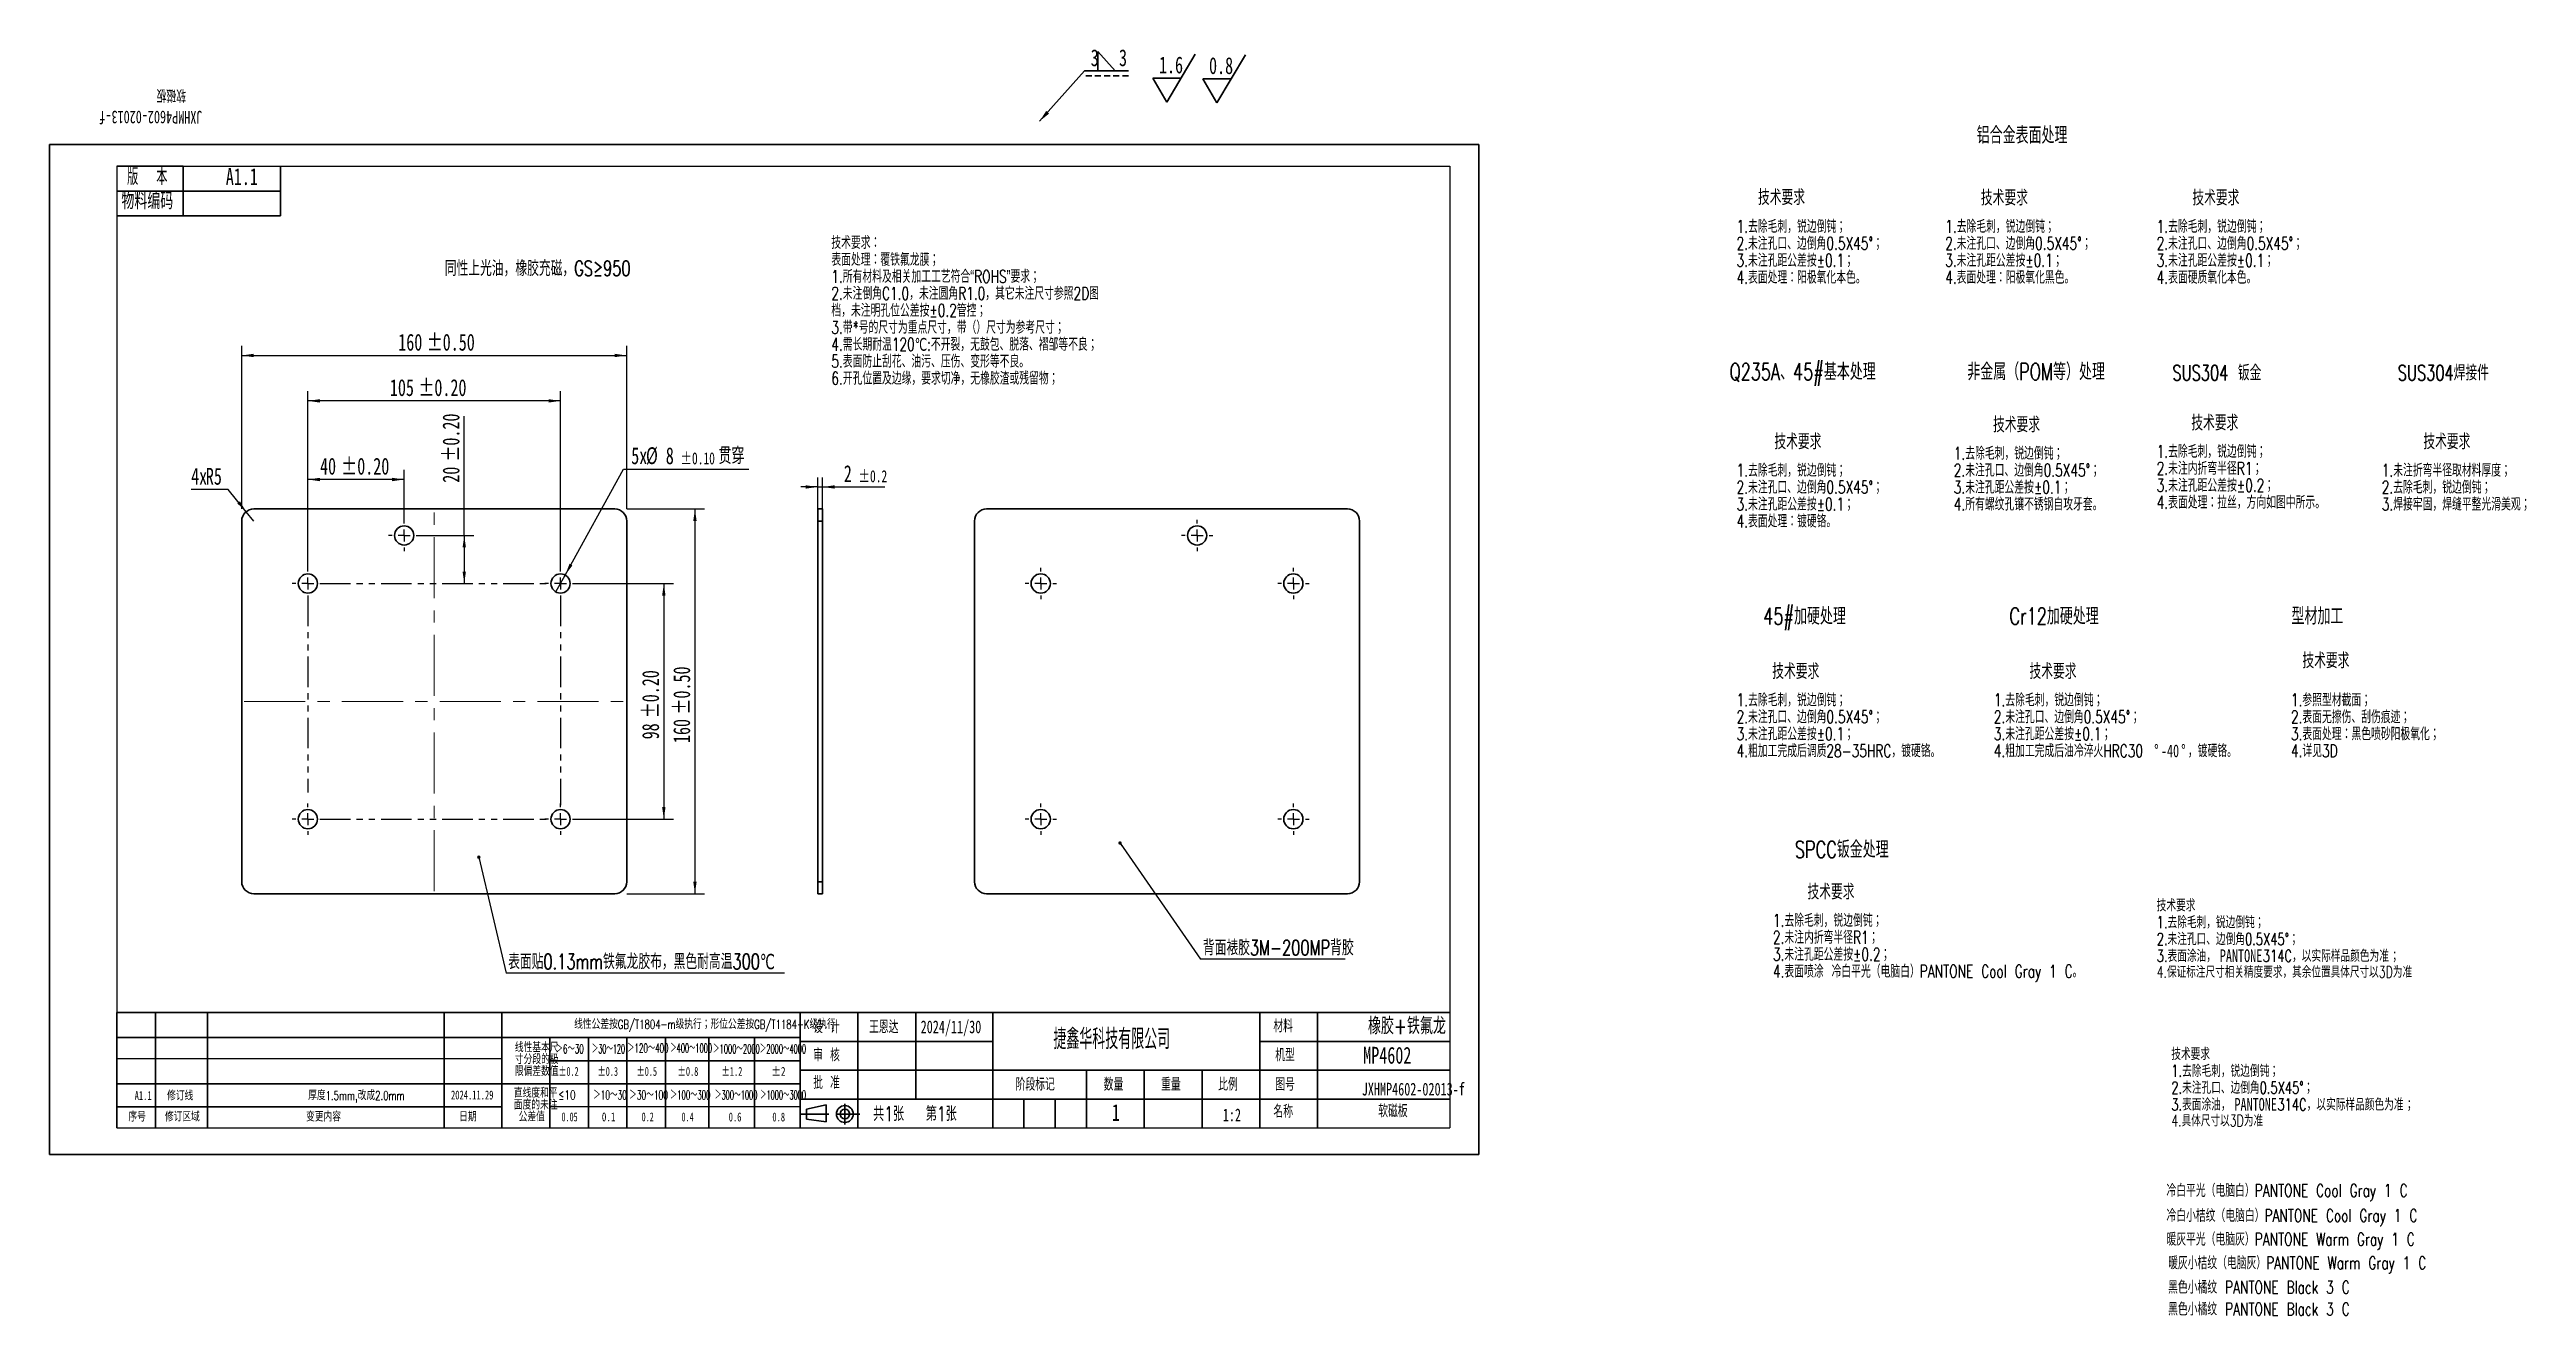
# Model space of a CAD drawing. Header units: millimetres. Extents: x 0 to 515, y -34 to 230.
import ezdxf

# ---------------------------------------------------------------- set-up
doc = ezdxf.new("R2010")
doc.units = ezdxf.units.MM
for name, pattern in [('CENTERX2', [20.32, 12.7, -2.54, 2.54, -2.54]), ('HIDDEN', [1.905, 1.27, -0.635]), ('PHANTOM', [12.7, 6.35, -1.27, 1.27, -1.27, 1.27, -1.27])]:
    doc.linetypes.add(name, pattern=pattern)
doc.layers.add('FORMAT', color=7, linetype='Continuous', lineweight=35)
for name, color, linetype in [('中心线层', 1, 'PHANTOM'), ('文字层', 5, 'Continuous'), ('标注层', 6, 'Continuous'), ('细实线层', 250, 'Continuous'), ('轮廓实线层', 7, 'Continuous')]:
    doc.layers.add(name, color=color, linetype=linetype)
doc.styles.add('SLDTEXTSTYLE0', font='TXT', dxfattribs={"width": 0.7, "bigfont": 'bigfont'})
doc.styles.add('SLDTEXTSTYLE1', font='TXT', dxfattribs={"width": 0.7})
doc.styles.add('SLDTEXTSTYLE10', font='TXT', dxfattribs={"width": 0.569954, "bigfont": 'bigfont'})
doc.styles.add('SLDTEXTSTYLE11', font='TXT', dxfattribs={"width": 0.542825, "bigfont": 'bigfont'})
doc.styles.add('SLDTEXTSTYLE12', font='TXT', dxfattribs={"width": 0.607411, "bigfont": 'bigfont'})
doc.styles.add('SLDTEXTSTYLE13', font='TXT', dxfattribs={"width": 0.494457, "bigfont": 'bigfont'})
doc.styles.add('SLDTEXTSTYLE14', font='TXT', dxfattribs={"width": 0.523419, "bigfont": 'bigfont'})
doc.styles.add('SLDTEXTSTYLE15', font='TXT', dxfattribs={"width": 0.677411})
doc.styles.add('SLDTEXTSTYLE16', font='TXT', dxfattribs={"width": 0.616681})
doc.styles.add('SLDTEXTSTYLE17', font='TXT', dxfattribs={"width": 0.592279})
doc.styles.add('SLDTEXTSTYLE18', font='TXT', dxfattribs={"width": 0.633851})
doc.styles.add('SLDTEXTSTYLE19', font='TXT', dxfattribs={"width": 0.751649})
doc.styles.add('SLDTEXTSTYLE2', font='TXT', dxfattribs={"width": 0.579353, "bigfont": 'bigfont'})
doc.styles.add('SLDTEXTSTYLE20', font='TXT', dxfattribs={"width": 0.672854})
doc.styles.add('SLDTEXTSTYLE21', font='TXT', dxfattribs={"width": 0.604873})
doc.styles.add('SLDTEXTSTYLE22', font='TXT', dxfattribs={"width": 0.692137})
doc.styles.add('SLDTEXTSTYLE23', font='TXT', dxfattribs={"width": 0.516181, "bigfont": 'bigfont'})
doc.styles.add('SLDTEXTSTYLE24', font='TXT', dxfattribs={"width": 0.786906})
doc.styles.add('SLDTEXTSTYLE25', font='TXT', dxfattribs={"width": 0.513075, "bigfont": 'bigfont'})
doc.styles.add('SLDTEXTSTYLE26', font='TXT', dxfattribs={"width": 0.6, "bigfont": 'bigfont'})
doc.styles.add('SLDTEXTSTYLE3', font='TXT', dxfattribs={"width": 0.633333, "bigfont": 'bigfont'})
doc.styles.add('SLDTEXTSTYLE4', font='TXT', dxfattribs={"width": 0.589499, "bigfont": 'bigfont'})
doc.styles.add('SLDTEXTSTYLE5', font='TXT', dxfattribs={"width": 0.526455, "bigfont": 'bigfont'})
doc.styles.add('SLDTEXTSTYLE6', font='TXT', dxfattribs={"width": 0.583287, "bigfont": 'bigfont'})
doc.styles.add('SLDTEXTSTYLE7', font='TXT', dxfattribs={"width": 0.632085})
doc.styles.add('SLDTEXTSTYLE8', font='TXT', dxfattribs={"width": 0.735068, "bigfont": 'bigfont'})
doc.styles.add('SLDTEXTSTYLE9', font='TXT', dxfattribs={"width": 0.615255, "bigfont": 'bigfont'})
doc.dimstyles.new('SLDDIMSTYLE0', dxfattribs={"dimtxt": 0.18, "dimasz": 2.5, "dimexe": 0, "dimexo": 0.0625, "dimgap": 0, "dimtad": 0, "dimtih": 1, "dimtoh": 1, "dimdec": 0, "dimrnd": 1e-09, "dimzin": 0, "dimdsep": 46, "dimtxsty": 'Standard', "dimsah": 1, "dimcen": 0.09, "dimadec": 0, "dimazin": 0, "dimtfac": 2.5, "dimtdec": 0, "dimtofl": 0, "dimtmove": 0, "dimatfit": 3, "dimfxl": 0, "dimfrac": 2, "dimtolj": 1, "dimtzin": 0, "dimarcsym": 0})
doc.dimstyles.new('SLDDIMSTYLE1', dxfattribs={"dimtxt": 3.5, "dimasz": 2.5, "dimexe": 0, "dimexo": 0.0625, "dimgap": 0.875, "dimtad": 2, "dimlfac": 2, "dimrnd": 1e-09, "dimzin": 12, "dimdsep": 46, "dimtxsty": 'SLDTEXTSTYLE1', "dimsah": 1, "dimcen": 0.09, "dimadec": 0, "dimazin": 3, "dimtol": 1, "dimtp": 0.5, "dimtm": 0.5, "dimtfac": 1, "dimtofl": 0, "dimtmove": 0, "dimatfit": 3, "dimfxl": 0, "dimfrac": 2, "dimtolj": 1, "dimtzin": 0, "dimarcsym": 0})
doc.dimstyles.new('SLDDIMSTYLE2', dxfattribs={"dimtxt": 3.5, "dimasz": 2.5, "dimexe": 0, "dimexo": 0.0625, "dimgap": 0.875, "dimtad": 2, "dimlfac": 2, "dimrnd": 1e-09, "dimzin": 12, "dimdsep": 46, "dimtxsty": 'SLDTEXTSTYLE1', "dimsah": 1, "dimcen": 0.09, "dimadec": 0, "dimazin": 3, "dimtol": 1, "dimtp": 0.2, "dimtm": 0.2, "dimtfac": 1, "dimtofl": 0, "dimtmove": 0, "dimatfit": 3, "dimfxl": 0, "dimfrac": 2, "dimtolj": 1, "dimtzin": 0, "dimarcsym": 0})
doc.dimstyles.new('SLDDIMSTYLE3', dxfattribs={"dimtxt": 3.5, "dimasz": 2.5, "dimexe": 0, "dimexo": 0.0625, "dimgap": 0.875, "dimtad": 0, "dimtih": 1, "dimtoh": 1, "dimlfac": 2, "dimrnd": 1e-09, "dimzin": 12, "dimdsep": 46, "dimtxsty": 'SLDTEXTSTYLE1', "dimblk1": 'NONE', "dimsah": 1, "dimcen": 0, "dimadec": 0, "dimazin": 3, "dimtol": 1, "dimtp": 0.1, "dimtm": 0.1, "dimtfac": 1.4, "dimtmove": 0, "dimatfit": 3, "dimldrblk": 'NONE', "dimfxl": 0, "dimfrac": 2, "dimtolj": 1, "dimtzin": 0, "dimarcsym": 0})
doc.dimstyles.new('SLDDIMSTYLE4', dxfattribs={"dimtxt": 3.5, "dimasz": 2.5, "dimexe": 0, "dimexo": 0.0625, "dimgap": 0.875, "dimtad": 0, "dimtih": 1, "dimtoh": 1, "dimlfac": 2, "dimrnd": 1e-09, "dimzin": 12, "dimdsep": 46, "dimtxsty": 'SLDTEXTSTYLE1', "dimsah": 1, "dimcen": 0, "dimadec": 0, "dimazin": 3, "dimtfac": 1, "dimtofl": 0, "dimtmove": 0, "dimatfit": 3, "dimfxl": 0, "dimfrac": 2, "dimtolj": 1, "dimtzin": 12, "dimarcsym": 0})
doc.dimstyles.new('SLDDIMSTYLE5', dxfattribs={"dimtxt": 0.18, "dimasz": 0.7, "dimexe": 0, "dimexo": 0.0625, "dimgap": 0, "dimtad": 0, "dimtih": 1, "dimtoh": 1, "dimdec": 0, "dimrnd": 1e-09, "dimzin": 0, "dimdsep": 46, "dimtxsty": 'Standard', "dimblk1": 'DOT', "dimblk2": 'DOT', "dimsah": 1, "dimcen": 0.09, "dimadec": 0, "dimazin": 0, "dimtfac": 0.7, "dimtdec": 0, "dimtofl": 0, "dimtmove": 0, "dimatfit": 3, "dimldrblk": 'DOT', "dimfxl": 0, "dimfrac": 2, "dimtolj": 1, "dimtzin": 0, "dimarcsym": 0})
doc.dimstyles.new('SLDDIMSTYLE6', dxfattribs={"dimtxt": 3.5, "dimasz": 2.5, "dimexe": 0, "dimexo": 0.0625, "dimgap": 0.875, "dimtad": 2, "dimlfac": 2, "dimrnd": 1e-09, "dimzin": 12, "dimdsep": 46, "dimtxsty": 'SLDTEXTSTYLE1', "dimsah": 1, "dimcen": 0.09, "dimadec": 0, "dimazin": 3, "dimtol": 1, "dimtp": 0.2, "dimtm": 0.2, "dimtfac": 1, "dimtdec": 1, "dimtmove": 0, "dimatfit": 0, "dimfxl": 0, "dimfrac": 2, "dimtolj": 1, "dimarcsym": 0})

msp = doc.modelspace()

# ---------------------------------------------------------------- texts
at = {"layer": 'FORMAT'}
for s, insert, char_height, attachment_point, style in [('铝合金表面处理', (400.6715, 213.6273), 3.5, 1, 'SLDTEXTSTYLE0'), ('版  本', (16.3148, 205.0299), 3.5, 1, 'SLDTEXTSTYLE26'), ('A1.1', (40.1513, 205.0299), 3.5, 2, 'SLDTEXTSTYLE1'), ('物料编码', (15.1178, 199.9773), 3.5, 1, 'SLDTEXTSTYLE0'), ('同性上光油，橡胶充磁，GS≥950', (101.6264, 185.7832), 3.175, 2, 'SLDTEXTSTYLE0'), ('Q235A、45#基本处理', (349.3172, 164.4569), 3.5, 1, 'SLDTEXTSTYLE0'), ('非金属（POM等）处理', (398.7222, 164.4569), 3.5, 1, 'SLDTEXTSTYLE0'), ('SUS304 钣金', (441.341, 164.0645), 3.175, 1, 'SLDTEXTSTYLE0'), ('SUS304焊接件', (488.1716, 164.0645), 3.175, 1, 'SLDTEXTSTYLE0'), ('45#加硬处理', (356.3086, 113.6222), 3.5, 1, 'SLDTEXTSTYLE0'), ('Cr12加硬处理', (407.4827, 113.6222), 3.5, 1, 'SLDTEXTSTYLE0'), ('型材加工', (466.0943, 113.6222), 3.5, 1, 'SLDTEXTSTYLE0'), ('SPCC钣金处理', (362.8855, 65.1155), 3.5, 1, 'SLDTEXTSTYLE0'), ('线性公差按GB/T1804-m级执行；形位公差按GB/T1184-K级执行', (136.3831, 27.9234), 1.852083, 2, 'SLDTEXTSTYLE0'), ('设 计', (158.893, 27.7982), 2.64583, 1, 'SLDTEXTSTYLE3'), ('王恩达', (170.4912, 27.7982), 2.64583, 1, 'SLDTEXTSTYLE0'), ('2024/11/30', (181.2159, 27.7982), 2.64583, 1, 'SLDTEXTSTYLE1'), ('捷鑫华科技有限公司', (208.7875, 26.0649), 4.23333, 1, 'SLDTEXTSTYLE2'), ('材料', (254.5004, 27.981), 2.64583, 1, 'SLDTEXTSTYLE0'), ('橡胶+铁氟龙', (282.2646, 28.4412), 3.5, 2, 'SLDTEXTSTYLE0'), ('＞6～30', (105.3457, 22.8184), 1.85208, 1, 'SLDTEXTSTYLE4'), ('＞30～120', (112.8687, 22.8184), 1.85208, 1, 'SLDTEXTSTYLE5'), ('＞120～400', (120.2405, 22.979), 1.85208, 1, 'SLDTEXTSTYLE6'), ('＞400～1000', (129.208, 22.979), 1.85208, 1, 'SLDTEXTSTYLE13'), ('＞1000～2000', (138.0609, 22.8184), 1.85208, 1, 'SLDTEXTSTYLE14'), ('＞2000～4000', (147.8019, 22.8184), 1.85208, 1, 'SLDTEXTSTYLE23'), ('审 核', (158.8955, 21.9571), 2.64583, 1, 'SLDTEXTSTYLE3'), ('机型', (254.9054, 21.9571), 2.64583, 1, 'SLDTEXTSTYLE0'), ('MP4602', (273.1884, 22.3202), 3.5, 1, 'SLDTEXTSTYLE1'), ('±0.2', (105.9442, 18.1427), 1.85208, 1, 'SLDTEXTSTYLE7'), ('±0.3', (114.0606, 18.1427), 1.85208, 1, 'SLDTEXTSTYLE15'), ('±0.5', (122.1662, 18.1427), 1.85208, 1, 'SLDTEXTSTYLE16'), ('±0.8', (130.7171, 18.1427), 1.85208, 1, 'SLDTEXTSTYLE17'), ('±1.2', (139.7998, 18.1427), 1.85208, 1, 'SLDTEXTSTYLE22'), ('±2', (150.1754, 18.1427), 1.85208, 1, 'SLDTEXTSTYLE24'), ('批 准', (158.8955, 16.2214), 2.64583, 1, 'SLDTEXTSTYLE3'), ('阶段标记', (200.9404, 15.8516), 2.64583, 1, 'SLDTEXTSTYLE0'), ('数量', (219.2615, 15.8516), 2.64583, 1, 'SLDTEXTSTYLE0'), ('重量', (231.1732, 15.8516), 2.64583, 1, 'SLDTEXTSTYLE0'), ('比例', (243.0584, 15.8516), 2.64583, 1, 'SLDTEXTSTYLE0'), ('图号', (254.9054, 15.8516), 2.64583, 1, 'SLDTEXTSTYLE0'), ('A1.1', (17.8745, 13.1147), 1.85208, 1, 'SLDTEXTSTYLE1'), ('修订线', (24.6113, 13.0437), 1.85208, 1, 'SLDTEXTSTYLE0'), ('厚度1.5mm,改成2.0mm', (53.9305, 13.1147), 1.852083, 1, 'SLDTEXTSTYLE0'), ('2024.11.29', (83.6166, 13.2336), 1.85208, 1, 'SLDTEXTSTYLE1'), ('≤10', (105.8994, 13.2336), 1.85208, 1, 'SLDTEXTSTYLE8'), ('＞10～30', (113.1568, 13.2336), 1.85208, 1, 'SLDTEXTSTYLE12'), ('＞30～100', (120.6328, 13.2336), 1.85208, 1, 'SLDTEXTSTYLE9'), ('＞100～300', (129.1344, 13.2336), 1.85208, 1, 'SLDTEXTSTYLE10'), ('＞300～1000', (138.4253, 13.2336), 1.85208, 1, 'SLDTEXTSTYLE11'), ('＞1000～3000', (147.8431, 13.2336), 1.85208, 1, 'SLDTEXTSTYLE25'), ('1', (220.958, 10.4198), 3.5, 1, 'SLDTEXTSTYLE1'), ('名称', (254.5224, 10.2316), 2.64583, 1, 'SLDTEXTSTYLE0'), ('序号', (16.5814, 8.6674), 1.85208, 1, 'SLDTEXTSTYLE0'), ('修订区域', (24.1557, 8.6674), 1.85208, 1, 'SLDTEXTSTYLE0'), ('变更内容', (53.4983, 8.6674), 1.85208, 1, 'SLDTEXTSTYLE0'), ('日期', (85.2975, 8.6674), 1.85208, 1, 'SLDTEXTSTYLE0'), ('0.05', (106.5853, 8.6792), 1.85208, 1, 'SLDTEXTSTYLE18'), ('0.1', (114.9609, 8.6792), 1.85208, 1, 'SLDTEXTSTYLE19'), ('0.2', (123.2299, 8.6792), 1.85208, 1, 'SLDTEXTSTYLE21'), ('0.4', (131.5166, 8.6674), 1.85208, 1, 'SLDTEXTSTYLE20'), ('0.6', (141.3219, 8.6674), 1.85208, 1, 'SLDTEXTSTYLE1'), ('0.8', (150.3932, 8.6674), 1.85208, 1, 'SLDTEXTSTYLE1'), ('共1张', (171.337, 9.8974), 3, 1, 'SLDTEXTSTYLE0'), ('第1张', (182.2886, 9.8974), 3, 1, 'SLDTEXTSTYLE0'), ('1:2', (245.8983, 9.4834), 2.64583, 2, 'SLDTEXTSTYLE1'), ('冷白平光（电脑白）PANTONE Cool Gray 1 C', (440.1054, -6.2331), 2.645833, 1, 'SLDTEXTSTYLE0'), ('冷白小桔纹（电脑白）PANTONE Cool Gray 1 C', (440.1054, -11.4365), 2.645833, 1, 'SLDTEXTSTYLE0'), ('暖灰平光（电脑灰）PANTONE Warm Gray 1 C', (440.1054, -16.367), 2.645833, 1, 'SLDTEXTSTYLE0'), ('暖灰小桔纹（电脑灰）PANTONE Warm Gray 1 C', (440.4503, -21.282), 2.645833, 1, 'SLDTEXTSTYLE0'), ('黑色小橘纹 PANTONE Black 3 C', (440.4503, -26.3599), 2.645833, 1, 'SLDTEXTSTYLE0'), ('黑色小橘纹 PANTONE Black 3 C', (440.4503, -30.886), 2.645833, 1, 'SLDTEXTSTYLE0')]:
    msp.add_mtext(s, dxfattribs=dict(at, insert=insert, char_height=char_height, attachment_point=attachment_point, style=style))

# ---------------------------------------------------------------- blocks, each defined once
blk = doc.blocks.new('SW_NOTE_0')
at = {"layer": 'FORMAT', "color": 0, "attachment_point": 1}
for s, insert, char_height, style in [('技术要求', (0, 3.22), 2.5, 'SLDTEXTSTYLE0'), ('2.未注孔口、边倒角0.5X45°；', (0, -3.78), 2.5, 'SLDTEXTSTYLE0'), ('1.去除毛刺，锐边倒钝；', (0, -0.28), 2.5, 'SLDTEXTSTYLE0'), ('3.表面涂油，', (0, -7.28), 2.5, 'SLDTEXTSTYLE0'), ('PANTONE', (13.12, -7.17), 2.646, 'SLDTEXTSTYLE1'), ('314C，以实际样品颜色为准', (22.06, -7.28), 2.5, 'SLDTEXTSTYLE0'), ('；', (48.46, -7.44), 2.38, 'SLDTEXTSTYLE0'), ('4.保证标注尺寸相关精度要求，其余位置具体尺寸以3D为准', (0, -10.69), 2.3813, 'SLDTEXTSTYLE0')]:
    blk.add_mtext(s, dxfattribs=dict(at, insert=insert, char_height=char_height, style=style))
blk = doc.blocks.new('SW_NOTE_0_1')
at = {"layer": 'FORMAT', "color": 0, "attachment_point": 1}
for s, insert, char_height, style in [('技术要求', (0, 3.22), 2.5, 'SLDTEXTSTYLE0'), ('2.未注孔口、边倒角0.5X45°；', (0, -3.78), 2.5, 'SLDTEXTSTYLE0'), ('1.去除毛刺，锐边倒钝；', (0, -0.28), 2.5, 'SLDTEXTSTYLE0'), ('3.表面涂油，', (0, -7.28), 2.5, 'SLDTEXTSTYLE0'), ('PANTONE', (13.12, -7.17), 2.646, 'SLDTEXTSTYLE1'), ('314C，以实际样品颜色为准', (22.06, -7.28), 2.5, 'SLDTEXTSTYLE0'), ('；', (48.46, -7.44), 2.38, 'SLDTEXTSTYLE0'), ('4.具体尺寸以3D为准', (0, -10.69), 2.3813, 'SLDTEXTSTYLE0')]:
    blk.add_mtext(s, dxfattribs=dict(at, insert=insert, char_height=char_height, style=style))
blk = doc.blocks.new('SW_NOTE_0_2')
at = {"layer": 'FORMAT', "color": 0, "attachment_point": 1, "style": 'SLDTEXTSTYLE0'}
for s, insert, char_height in [('技术要求', (5.95, 4.09), 3.175), ('1.去除毛刺，锐边倒钝；', (-1.23, -2.12), 2.6458), ('2.未注内折弯半径R1；', (-1.23, -5.64), 2.6458), ('3.未注孔距公差按±0.2；', (-1.23, -9.17), 2.6458), ('4.表面处理：拉丝，方向如图中所示。', (-1.23, -12.7), 2.6458)]:
    blk.add_mtext(s, dxfattribs=dict(at, insert=insert, char_height=char_height))
blk = doc.blocks.new('SW_NOTE_0_3')
at = {"layer": 'FORMAT', "color": 0, "attachment_point": 1, "style": 'SLDTEXTSTYLE0'}
for s, insert, char_height in [('表面处理：覆铁氟龙膜；', (0, -0.12), 2.6458), ('技术要求：', (0, 3.41), 2.646), ('1.所有材料及相关加工工艺符合“ROHS”要求；', (0, -3.64), 2.6458), ('2.未注倒角C1.0，未注圆角R1.0，其它未注尺寸参照2D图', (0, -7.17), 2.6458), ('档，未注明孔位公差按±0.2管控；', (0, -10.7), 2.6458), ('3.带*号的尺寸为重点尺寸，带（）尺寸为参考尺寸；', (0, -14.23), 2.6458), ('4.需长期耐温120℃:不开裂，无鼓包、脱落、褶邹等不良；', (0, -17.76), 2.6458), ('5.表面防止刮花、油污、压伤、变形等不良。', (0, -21.28), 2.6458), ('6.开孔位置及边缘，要求切净，无橡胶渣或残留物；', (0, -24.81), 2.6458)]:
    blk.add_mtext(s, dxfattribs=dict(at, insert=insert, char_height=char_height))
blk = doc.blocks.new('SW_NOTE_0_4')
at = {"layer": 'FORMAT', "color": 0, "attachment_point": 1, "style": 'SLDTEXTSTYLE0'}
for s, insert, char_height in [('技术要求', (0, 4.09), 3.175), ('1.去除毛刺，锐边倒钝；', (-7.41, -2.12), 2.6458), ('2.未注孔口、边倒角0.5X45°；', (-7.41, -5.64), 2.6458), ('3.未注孔距公差按±0.1；', (-7.41, -9.17), 2.6458), ('4.表面处理：阳极氧化黑色。', (-7.41, -12.7), 2.6458)]:
    blk.add_mtext(s, dxfattribs=dict(at, insert=insert, char_height=char_height))
blk = doc.blocks.new('SW_NOTE_0_5')
at = {"layer": 'FORMAT', "color": 0, "attachment_point": 1, "style": 'SLDTEXTSTYLE0'}
for s, insert, char_height in [('技术要求', (0, 4.09), 3.175), ('1.去除毛刺，锐边倒钝；', (-4.45, -2.22), 2.6458), ('2.未注孔口、边倒角0.5X45°；', (-4.45, -5.74), 2.6458), ('3.未注孔距公差按±0.1；', (-4.45, -9.27), 2.6458), ('4.表面处理：阳极氧化本色。', (-4.45, -12.8), 2.6458)]:
    blk.add_mtext(s, dxfattribs=dict(at, insert=insert, char_height=char_height))
blk = doc.blocks.new('SW_NOTE_0_6')
at = {"layer": 'FORMAT', "color": 0, "attachment_point": 1, "style": 'SLDTEXTSTYLE0'}
for s, insert, char_height in [('技术要求', (2.38, 4.09), 3.175), ('1.参照型材截面；', (0, -4.35), 2.646), ('2.表面无擦伤、刮伤痕迹；', (0, -7.88), 2.6458), ('3.表面处理：黑色喷砂阳极氧化；', (0, -11.41), 2.6458), ('4.详见3D', (0, -14.93), 2.646)]:
    blk.add_mtext(s, dxfattribs=dict(at, insert=insert, char_height=char_height))
blk = doc.blocks.new('SW_NOTE_0_7')
at = {"layer": 'FORMAT', "color": 0, "attachment_point": 1, "style": 'SLDTEXTSTYLE0'}
for s, insert, char_height in [('技术要求', (1.19, 4.09), 3.175), ('1.去除毛刺，锐边倒钝；', (-6.67, -2.12), 2.6458), ('2.未注孔口、边倒角0.5X45°；', (-6.67, -5.64), 2.6458), ('3.未注孔距公差按±0.1；', (-6.67, -9.17), 2.6458), ('4.表面处理：镀硬铬。', (-6.67, -12.7), 2.6458)]:
    blk.add_mtext(s, dxfattribs=dict(at, insert=insert, char_height=char_height))
blk = doc.blocks.new('SW_NOTE_0_8')
at = {"layer": 'FORMAT', "color": 0, "attachment_point": 1, "style": 'SLDTEXTSTYLE0'}
for s, insert, char_height in [('技术要求', (5.95, 4.09), 3.175), ('1.去除毛刺，锐边倒钝；', (-1.23, -2.12), 2.6458), ('2.未注内折弯半径R1；', (-1.23, -5.64), 2.6458), ('3.未注孔距公差按±0.2；', (-1.23, -9.17), 2.6458), ('4.表面喷涂 冷白平光（电脑白）PANTONE Cool Gray 1 C。', (-1.23, -12.7), 2.6458)]:
    blk.add_mtext(s, dxfattribs=dict(at, insert=insert, char_height=char_height))
blk = doc.blocks.new('SW_NOTE_0_9')
at = {"layer": 'FORMAT', "color": 0, "attachment_point": 1, "style": 'SLDTEXTSTYLE0'}
for s, insert, char_height in [('技术要求', (0, 4.09), 3.175), ('1.去除毛刺，锐边倒钝；', (-8.15, -2.12), 2.6458), ('2.未注孔口、边倒角0.5X45°；', (-8.15, -5.64), 2.6458), ('3.未注孔距公差按±0.1；', (-8.15, -9.17), 2.6458), ('4.所有螺纹孔镶不锈钢自攻牙套。', (-8.15, -12.7), 2.6458)]:
    blk.add_mtext(s, dxfattribs=dict(at, insert=insert, char_height=char_height))
blk = doc.blocks.new('SW_NOTE_0_10')
at = {"layer": 'FORMAT', "color": 0, "attachment_point": 1, "style": 'SLDTEXTSTYLE0'}
for s, insert, char_height in [('技术要求', (0, 4.09), 3.175), ('1.去除毛刺，锐边倒钝；', (-7.41, -2.12), 2.6458), ('2.未注孔口、边倒角0.5X45°；', (-7.41, -5.64), 2.6458), ('3.未注孔距公差按±0.1；', (-7.41, -9.17), 2.6458), ('4.表面硬质氧化本色。', (-7.41, -12.7), 2.6458)]:
    blk.add_mtext(s, dxfattribs=dict(at, insert=insert, char_height=char_height))
blk = doc.blocks.new('SW_NOTE_0_11')
at = {"layer": 'FORMAT', "color": 0, "attachment_point": 1, "style": 'SLDTEXTSTYLE0'}
for s, insert, char_height in [('技术要求', (0, 4.09), 3.175), ('1.未注折弯半径取材料厚度；', (-8.64, -2.12), 2.6458), ('2.去除毛刺，锐边倒钝；', (-8.64, -5.64), 2.6458), ('3.焊接牢固，焊缝平整光滑美观；', (-8.64, -9.17), 2.6458)]:
    blk.add_mtext(s, dxfattribs=dict(at, insert=insert, char_height=char_height))
blk = doc.blocks.new('SW_NOTE_0_12')
at = {"layer": 'FORMAT', "color": 0, "attachment_point": 1}
for s, insert, char_height, style in [('技术要求', (0, 4.09), 3.175, 'SLDTEXTSTYLE0'), ('1.去除毛刺，锐边倒钝；', (-7.41, -2.12), 2.6458, 'SLDTEXTSTYLE0'), ('2.未注孔口、边倒角0.5X45°；', (-7.41, -5.64), 2.6458, 'SLDTEXTSTYLE0'), ('3.未注孔距公差按±0.1；', (-7.41, -9.17), 2.6458, 'SLDTEXTSTYLE0'), ('4.粗加工完成后油冷淬火HRC30', (-7.41, -12.7), 2.6458, 'SLDTEXTSTYLE0'), ('%%d', (25.92, -12.7), 2.646, 'SLDTEXTSTYLE1'), ('-40', (27.32, -12.7), 2.646, 'SLDTEXTSTYLE1'), ('%%d', (31.53, -12.7), 2.646, 'SLDTEXTSTYLE1'), ('，镀硬铬。', (32.92, -12.7), 2.646, 'SLDTEXTSTYLE0')]:
    blk.add_mtext(s, dxfattribs=dict(at, insert=insert, char_height=char_height, style=style))
blk = doc.blocks.new('SW_NOTE_0_13')
at = {"layer": 'FORMAT', "color": 0, "attachment_point": 1, "style": 'SLDTEXTSTYLE0'}
for s, insert, char_height in [('技术要求', (0, 4.09), 3.175), ('1.去除毛刺，锐边倒钝；', (-7.41, -2.12), 2.6458), ('2.未注孔口、边倒角0.5X45°；', (-7.41, -5.64), 2.6458), ('3.未注孔距公差按±0.1；', (-7.41, -9.17), 2.6458), ('4.粗加工完成后调质28-35HRC，镀硬铬。', (-7.41, -12.7), 2.6458)]:
    blk.add_mtext(s, dxfattribs=dict(at, insert=insert, char_height=char_height))
blk = doc.blocks.new('SW_NOTE_0_14')
at = {"layer": 'FORMAT', "color": 0, "char_height": 1.852, "attachment_point": 2, "style": 'SLDTEXTSTYLE0'}
for s, insert in [('线性基本尺', (6.37, 2.39)), ('寸分段的极', (6.37, -0.08)), ('限偏差数值', (6.37, -2.55))]:
    blk.add_mtext(s, dxfattribs=dict(at, insert=insert))
blk = doc.blocks.new('SW_NOTE_0_15')
at = {"layer": 'FORMAT', "color": 0, "char_height": 1.852, "attachment_point": 2, "style": 'SLDTEXTSTYLE0'}
for s, insert in [('面度的未注', (6.37, -0.08)), ('直线度和平', (6.37, 2.39)), ('公差值', (5.55, -2.55))]:
    blk.add_mtext(s, dxfattribs=dict(at, insert=insert))
blk = doc.blocks.new('SW_NOTE_0_16')
at = {"layer": 'FORMAT', "color": 0, "attachment_point": 2}
for s, insert, char_height, style in [('JXHMP4602-02013-f', (16.66, 3.41), 2.6458, 'SLDTEXTSTYLE1'), ('软磁板', (12.42, -1.12), 2.646, 'SLDTEXTSTYLE0')]:
    blk.add_mtext(s, dxfattribs=dict(at, insert=insert, char_height=char_height, style=style))
blk = doc.blocks.new('SW_NOTE_0_17')
at = {"layer": 'FORMAT', "color": 0, "attachment_point": 2, "rotation": 180}
for s, insert, char_height, style in [('软磁板', (-12.42, 1.12), 2.646, 'SLDTEXTSTYLE0'), ('JXHMP4602-02013-f', (-16.66, -3.41), 2.6458, 'SLDTEXTSTYLE1')]:
    blk.add_mtext(s, dxfattribs=dict(at, insert=insert, char_height=char_height, style=style))
blk = doc.blocks.new('SW_SFSYMBOL_0')
at = {"layer": 'FORMAT', "color": 0}
for p, q in [((1.65, -5), (7.55, 5)), ((1.65, -5), (-1.3, 0)), ((4.6, 0), (-1.3, 0))]:
    blk.add_line(p, q, dxfattribs=at)
at = {"layer": 'FORMAT', "color": 0, "insert": (0, 4.51), "char_height": 3.5, "attachment_point": 1, "style": 'SLDTEXTSTYLE1'}
blk.add_mtext('0.8', dxfattribs=at)
blk = doc.blocks.new('SW_SFSYMBOL_1')
at = {"layer": 'FORMAT', "color": 0}
for p, q in [((1.65, -5), (7.55, 5)), ((1.65, -5), (-1.3, 0)), ((4.6, 0), (-1.3, 0))]:
    blk.add_line(p, q, dxfattribs=at)
at = {"layer": 'FORMAT', "color": 0, "insert": (0, 4.51), "char_height": 3.5, "attachment_point": 1, "style": 'SLDTEXTSTYLE1'}
blk.add_mtext('1.6', dxfattribs=at)
blk = doc.blocks.new('SW_SYMBOL_WELD_FILL')
at = {"layer": 'FORMAT', "color": 0}
for p, q in [((100, 0), (100, 900)), ((100, 900), (900, 0)), ((100, 0), (900, 0))]:
    blk.add_line(p, q, dxfattribs=at)
blk = doc.blocks.new('SW_WELDSYMBOL_0')
at = {"layer": 'FORMAT', "color": 0}
blk.add_line((9.15, 0), (0, 0), dxfattribs=at)
at = {"layer": 'FORMAT', "color": 0, "linetype": 'HIDDEN'}
blk.add_line((9.15, -1), (0, -1), dxfattribs=at)
at = {"layer": 'FORMAT', "color": 0, "xscale": 0.004511737089201878, "yscale": 0.004511737089201878, "zscale": 0.004511737089201878}
blk.add_blockref('SW_SYMBOL_WELD_FILL', (2.31, 0), dxfattribs=at)
at = {"layer": 'FORMAT', "color": 0, "char_height": 3.5, "attachment_point": 1, "style": 'SLDTEXTSTYLE1'}
for insert in [(1.31, 4.51), (7.18, 4.51)]:
    blk.add_mtext('3', dxfattribs=dict(at, insert=insert))
blk = doc.blocks.new('_D')
at = {"layer": '细实线层'}
for p, q in [((120.13, 134.16), (136.31, 134.16)), ((134.31, 134.16), (134.31, 54.16)), ((120.13, 54.16), (136.31, 54.16))]:
    blk.add_line(p, q, dxfattribs=at)
for points in [[(134.31, 134.16), (133.96, 131.66), (134.66, 131.66)], [(134.31, 54.16), (134.66, 56.66), (133.96, 56.66)]]:
    blk.add_solid(points, dxfattribs=at)
at = {"layer": '细实线层', "char_height": 3.5, "attachment_point": 1, "rotation": 90, "style": 'SLDTEXTSTYLE1'}
for s, insert in [('±0.50', (129.8, 91.41)), ('160', (129.8, 85.49))]:
    blk.add_mtext(s, dxfattribs=dict(at, insert=insert))
blk = doc.blocks.new('_D_1')
at = {"layer": '细实线层'}
for p, q in [((53.88, 121.91), (53.88, 158.64)), ((106.38, 156.64), (53.88, 156.64)), ((106.38, 121.91), (106.38, 158.64))]:
    blk.add_line(p, q, dxfattribs=at)
for points in [[(53.88, 156.64), (56.38, 156.29), (56.38, 156.99)], [(106.38, 156.64), (103.88, 156.99), (103.88, 156.29)]]:
    blk.add_solid(points, dxfattribs=at)
at = {"layer": '细实线层', "char_height": 3.5, "attachment_point": 1, "style": 'SLDTEXTSTYLE1'}
for s, insert in [('105', (70.91, 161.15)), ('±0.20', (76.83, 161.15))]:
    blk.add_mtext(s, dxfattribs=dict(at, insert=insert))
blk = doc.blocks.new('_D_2')
at = {"layer": '细实线层'}
for p, q in [((53.88, 121.91), (53.88, 142.29)), ((73.88, 140.29), (53.88, 140.29)), ((73.88, 131.91), (73.88, 142.29))]:
    blk.add_line(p, q, dxfattribs=at)
for points in [[(53.88, 140.29), (56.38, 139.94), (56.38, 140.64)], [(73.88, 140.29), (71.38, 140.64), (71.38, 139.94)]]:
    blk.add_solid(points, dxfattribs=at)
at = {"layer": '细实线层', "char_height": 3.5, "attachment_point": 1, "style": 'SLDTEXTSTYLE1'}
for s, insert in [('40', (56.4, 144.81)), ('±0.20', (60.79, 144.81))]:
    blk.add_mtext(s, dxfattribs=dict(at, insert=insert))
blk = doc.blocks.new('_D_3')
at = {"layer": '细实线层'}
for p, q in [((86.37, 128.66), (86.37, 153.43)), ((77.13, 128.66), (88.37, 128.66)), ((86.37, 128.66), (86.37, 118.66))]:
    blk.add_line(p, q, dxfattribs=at)
for points in [[(86.37, 128.66), (86.02, 126.16), (86.72, 126.16)], [(86.37, 118.66), (86.72, 121.16), (86.02, 121.16)]]:
    blk.add_solid(points, dxfattribs=at)
at = {"layer": '细实线层', "char_height": 3.5, "attachment_point": 1, "rotation": 90, "style": 'SLDTEXTSTYLE1'}
for s, insert in [('±0.20', (81.86, 144.01)), ('20', (81.86, 139.62))]:
    blk.add_mtext(s, dxfattribs=dict(at, insert=insert))
blk = doc.blocks.new('_D_4')
at = {"layer": '标注层'}
for p, q in [((107.34, 120.41), (119.48, 142.47)), ((119.48, 142.47), (145.53, 142.47)), ((105.41, 116.91), (107.34, 120.41))]:
    blk.add_line(p, q, dxfattribs=at)
blk.add_solid([(107.34, 120.41), (108.85, 122.43), (108.24, 122.77)], dxfattribs=at)
at = {"layer": '标注层', "attachment_point": 1}
for s, insert, char_height, style in [('5x', (121.07, 146.98), 3.5, 'SLDTEXTSTYLE1'), ('%%c', (124.13, 147), 3.5, 'SLDTEXTSTYLE1'), ('8', (128.25, 146.98), 3.5, 'SLDTEXTSTYLE1'), ('±0.10', (131.31, 145.94), 2.5, 'SLDTEXTSTYLE1'), ('贯穿', (139.2, 146.98), 3.5, 'SLDTEXTSTYLE0')]:
    blk.add_mtext(s, dxfattribs=dict(at, insert=insert, char_height=char_height, style=style))
blk = doc.blocks.new('_None')
blk = doc.blocks.new('_D_5')
at = {"layer": '标注层'}
for p, q in [((37.32, 138.2), (29.6, 138.2)), ((41.05, 133.6), (37.32, 138.2)), ((42.63, 131.66), (41.05, 133.6))]:
    blk.add_line(p, q, dxfattribs=at)
blk.add_solid([(41.05, 133.6), (39.75, 135.76), (39.2, 135.32)], dxfattribs=at)
at = {"layer": '标注层', "char_height": 3.5, "attachment_point": 1, "style": 'SLDTEXTSTYLE1'}
for s, insert in [('4x', (29.6, 142.71)), ('R5', (32.67, 142.71))]:
    blk.add_mtext(s, dxfattribs=dict(at, insert=insert))
blk = doc.blocks.new('_D_6')
at = {"layer": '细实线层'}
for p, q in [((40.13, 134.16), (40.13, 168.08)), ((40.13, 166.08), (120.13, 166.08)), ((120.13, 134.16), (120.13, 168.08))]:
    blk.add_line(p, q, dxfattribs=at)
for points in [[(40.13, 166.08), (42.63, 165.73), (42.63, 166.43)], [(120.13, 166.08), (117.63, 166.43), (117.63, 165.73)]]:
    blk.add_solid(points, dxfattribs=at)
at = {"layer": '细实线层', "char_height": 3.5, "attachment_point": 1, "style": 'SLDTEXTSTYLE1'}
for s, insert in [('160', (72.65, 170.59)), ('±0.50', (78.56, 170.59))]:
    blk.add_mtext(s, dxfattribs=dict(at, insert=insert))
blk = doc.blocks.new('_D_7')
at = {"layer": '细实线层'}
for p, q in [((109.63, 118.66), (129.84, 118.66)), ((127.84, 118.66), (127.84, 69.66)), ((109.63, 69.66), (129.84, 69.66))]:
    blk.add_line(p, q, dxfattribs=at)
for points in [[(127.84, 118.66), (127.49, 116.16), (128.19, 116.16)], [(127.84, 69.66), (128.19, 72.16), (127.49, 72.16)]]:
    blk.add_solid(points, dxfattribs=at)
at = {"layer": '细实线层', "char_height": 3.5, "attachment_point": 1, "rotation": 90, "style": 'SLDTEXTSTYLE1'}
for s, insert in [('±0.20', (123.33, 90.64)), ('98', (123.33, 86.26))]:
    blk.add_mtext(s, dxfattribs=dict(at, insert=insert))
blk = doc.blocks.new('SW_NOTE_0_18')
at = {"layer": '文字层', "color": 0}
blk.add_line((57.89, 0), (0, 0), dxfattribs=at)
at = {"layer": '文字层', "color": 0, "insert": (0.44, 4.03), "char_height": 3.175, "attachment_point": 1, "style": 'SLDTEXTSTYLE0'}
blk.add_mtext('表面贴0.13mm铁氟龙胶布，黑色耐高温300℃', dxfattribs=at)
blk = doc.blocks.new('_Dot')
at = {"color": 0, "linetype": 'ByBlock', "lineweight": -2}
blk.add_line((-0.5, 0), (-1, 0), dxfattribs=at)
at = {"color": 0, "linetype": 'ByBlock', "const_width": 0.5}
blk.add_lwpolyline([(-0.25, 0, 1), (0.25, 0, 1)], format="xyb", close=True, dxfattribs=at)
blk = doc.blocks.new('SW_CENTERMARKSYMBOL_0')
at = {"layer": '中心线层', "color": 0}
for p, q in [((-2.5, 0), (-3.25, 0)), ((0, 0), (-1.25, 0)), ((0, 2.5), (0, 3.25)), ((0, 0), (0, 1.25)), ((0, 0), (0, -1.25)), ((0, 0), (1.25, 0)), ((2.5, 0), (49.97, 0)), ((0, -2.5), (0, -3.25))]:
    blk.add_line(p, q, dxfattribs=at)
blk = doc.blocks.new('SW_CENTERMARKSYMBOL_1')
at = {"layer": '中心线层', "color": 0}
for p, q in [((-2.5, 0), (-3.25, 0)), ((0, 0), (-1.25, 0)), ((0, 2.5), (0, 3.25)), ((0, 0), (0, 1.25)), ((0, 0), (0, -1.25)), ((0, 0), (1.25, 0)), ((2.5, 0), (3.25, 0)), ((0, -2.5), (0, -3.25))]:
    blk.add_line(p, q, dxfattribs=at)
blk = doc.blocks.new('SW_CENTERMARKSYMBOL_2')
at = {"layer": '中心线层', "color": 0}
for p, q in [((-2.5, 0), (-3.25, 0)), ((0, 0), (-1.25, 0)), ((0, 2.5), (0, 3.25)), ((0, 0), (0, 1.25)), ((0, 0), (0, -1.25)), ((0, 0), (1.25, 0)), ((2.5, 0), (3.25, 0)), ((0, -2.5), (0, -46.11))]:
    blk.add_line(p, q, dxfattribs=at)
blk = doc.blocks.new('SW_CENTERMARKSYMBOL_3')
at = {"layer": '中心线层', "color": 0}
for p, q in [((-2.5, 0), (-3.25, 0)), ((0, 0), (-1.25, 0)), ((0, 2.5), (0, 3.25)), ((0, 0), (0, 1.25)), ((0, 0), (0, -1.25)), ((0, 0), (1.25, 0)), ((2.5, 0), (50.14, 0)), ((0, -2.5), (0, -43.45))]:
    blk.add_line(p, q, dxfattribs=at)
blk = doc.blocks.new('SW_CENTERMARKSYMBOL_4')
at = {"layer": '中心线层', "color": 0}
for p, q in [((-2.5, 0), (-3.25, 0)), ((0, 0), (-1.25, 0)), ((0, 2.5), (0, 3.25)), ((0, 0), (0, 1.25)), ((0, 0), (0, -1.25)), ((0, 0), (1.25, 0)), ((2.5, 0), (3.25, 0)), ((0, -2.5), (0, -3.25))]:
    blk.add_line(p, q, dxfattribs=at)
blk = doc.blocks.new('_D_8')
at = {"layer": '细实线层'}
for p, q in [((159.83, 54.16), (159.83, 140.74)), ((160.83, 54.16), (160.83, 140.74)), ((159.83, 138.74), (156.33, 138.74)), ((159.83, 138.74), (160.83, 138.74)), ((160.83, 138.74), (173.79, 138.74))]:
    blk.add_line(p, q, dxfattribs=at)
for points in [[(159.83, 138.74), (157.33, 139.09), (157.33, 138.39)], [(160.83, 138.74), (163.33, 138.39), (163.33, 139.09)]]:
    blk.add_solid(points, dxfattribs=at)
at = {"layer": '细实线层', "attachment_point": 1, "style": 'SLDTEXTSTYLE1'}
for s, insert, char_height in [('2', (165.25, 143.26), 3.5), ('±0.2', (168.31, 142.22), 2.5)]:
    blk.add_mtext(s, dxfattribs=dict(at, insert=insert, char_height=char_height))
blk = doc.blocks.new('SW_NOTE_0_19')
at = {"layer": '文字层', "color": 0}
blk.add_line((30.09, 0), (0, 0), dxfattribs=at)
at = {"layer": '文字层', "color": 0, "insert": (0.49, 3.99), "char_height": 3.175, "attachment_point": 1, "style": 'SLDTEXTSTYLE0'}
blk.add_mtext('背面裱胶3M-200MP背胶', dxfattribs=at)
blk = doc.blocks.new('SW_CENTERMARKSYMBOL_5')
at = {"layer": '中心线层', "color": 0}
for p, q in [((-2.5, 0), (-3.25, 0)), ((0, 0), (-1.25, 0)), ((0, 2.5), (0, 3.25)), ((0, 0), (0, 1.25)), ((0, 0), (0, -1.25)), ((0, 0), (1.25, 0)), ((2.5, 0), (3.25, 0)), ((0, -2.5), (0, -3.25))]:
    blk.add_line(p, q, dxfattribs=at)
blk = doc.blocks.new('SW_CENTERMARKSYMBOL_6')
at = {"layer": '中心线层', "color": 0}
for p, q in [((-2.5, 0), (-3.25, 0)), ((0, 0), (-1.25, 0)), ((0, 2.5), (0, 3.25)), ((0, 0), (0, 1.25)), ((0, 0), (0, -1.25)), ((0, 0), (1.25, 0)), ((2.5, 0), (3.25, 0)), ((0, -2.5), (0, -3.25))]:
    blk.add_line(p, q, dxfattribs=at)
blk = doc.blocks.new('SW_CENTERMARKSYMBOL_7')
at = {"layer": '中心线层', "color": 0}
for p, q in [((-2.5, 0), (-3.25, 0)), ((0, 0), (-1.25, 0)), ((0, 2.5), (0, 3.25)), ((0, 0), (0, 1.25)), ((0, 0), (0, -1.25)), ((0, 0), (1.25, 0)), ((2.5, 0), (3.25, 0)), ((0, -2.5), (0, -3.25))]:
    blk.add_line(p, q, dxfattribs=at)
blk = doc.blocks.new('SW_CENTERMARKSYMBOL_8')
at = {"layer": '中心线层', "color": 0}
for p, q in [((-2.5, 0), (-3.25, 0)), ((0, 0), (-1.25, 0)), ((0, 2.5), (0, 3.25)), ((0, 0), (0, 1.25)), ((0, 0), (0, -1.25)), ((0, 0), (1.25, 0)), ((2.5, 0), (3.25, 0)), ((0, -2.5), (0, -3.25))]:
    blk.add_line(p, q, dxfattribs=at)
blk = doc.blocks.new('SW_CENTERMARKSYMBOL_9')
at = {"layer": '中心线层', "color": 0}
for p, q in [((-2.5, 0), (-3.25, 0)), ((0, 0), (-1.25, 0)), ((0, 2.5), (0, 3.25)), ((0, 0), (0, 1.25)), ((0, 0), (0, -1.25)), ((0, 0), (1.25, 0)), ((2.5, 0), (3.25, 0)), ((0, -2.5), (0, -3.25))]:
    blk.add_line(p, q, dxfattribs=at)

# ---------------------------------------------------------------- dimensions: what is measured, and where the dimension line sits
at = {"layer": '标注层'}
dim = msp.add_diameter_dim_2p(p1=(105.4127, 116.9086), p2=(107.341, 120.4131), text='5x<> 贯穿', dimstyle='SLDDIMSTYLE3', dxfattribs=at)
dim.commit()
dim.dimension.update_dxf_attribs({"geometry": '_D_4', "text_midpoint": (133.2997, 145.1552), "dimtype": 163})
dim = msp.add_radius_dim(center=(42.6268, 131.6608), mpoint=(41.0515, 133.602), text='4x<>', dimstyle='SLDDIMSTYLE4', dxfattribs=at)
dim.commit()
dim.dimension.update_dxf_attribs({"geometry": '_D_5', "text_midpoint": (32.6655, 140.3653), "dimtype": 164})
at = {"layer": '细实线层'}
for base, p1, p2, angle, dimstyle, picture, middle in [((120.1268, 166.0765), (40.1268, 134.1608), (120.1268, 134.1608), 0, 'SLDDIMSTYLE1', '_D_6', (80.3144, 166.0765)), ((53.8768, 158.8012), (106.3768, 118.6608), (53.8768, 118.6608), 0, 'SLDDIMSTYLE2', '_D_1', (78.5776, 158.8012)), ((86.3721, 118.6608), (77.1268, 128.6608), (104.0163, 118.6608), 90, 'SLDDIMSTYLE2', '_D_3', (86.3721, 146.5232)), ((53.8768, 140.2942), (73.8768, 128.6608), (53.8768, 118.6608), 0, 'SLDDIMSTYLE2', '_D_2', (63.3038, 140.2942)), ((132.1481, 54.1608), (120.1268, 134.1608), (120.1268, 54.1608), 90, 'SLDDIMSTYLE1', '_D', (132.1481, 93.1583)), ((125.6712, 69.6608), (106.3768, 118.6608), (106.3768, 69.6608), 90, 'SLDDIMSTYLE2', '_D_7', (125.6712, 93.1583))]:
    dim = msp.add_linear_dim(base=base, p1=p1, p2=p2, angle=angle, dimstyle=dimstyle, dxfattribs=at)
    dim.commit()
    dim.dimension.update_dxf_attribs({"geometry": picture, "text_midpoint": middle, "dimtype": 160})
dim = msp.add_linear_dim(base=(160.8293, 140.9105), p1=(159.8293, 54.1608), p2=(160.8293, 54.1608), dimstyle='SLDDIMSTYLE6', dxfattribs=at)
dim.commit()
dim.dimension.update_dxf_attribs({"geometry": '_D_8', "text_midpoint": (169.5168, 140.9105), "dimtype": 160})

# ---------------------------------------------------------------- linework, layer by layer
at = {"color": 7, "linetype": 'Continuous', "lineweight": 35}
for p, q in [((117.6268, 134.1608), (42.6268, 134.1608)), ((159.8293, 131.6608), (159.8293, 134.1608)), ((159.8293, 134.1608), (160.8293, 134.1608)), ((160.8293, 134.1608), (160.8293, 131.6608)), ((194.919, 134.1608), (269.919, 134.1608)), ((40.1268, 131.6608), (40.1268, 56.6608)), ((120.1268, 56.6608), (120.1268, 131.6608)), ((160.8293, 131.6608), (159.8293, 131.6608)), ((159.8293, 131.6608), (159.8293, 56.6608)), ((160.8293, 131.6608), (160.8293, 56.6608)), ((192.419, 56.6608), (192.419, 131.6608)), ((272.419, 131.6608), (272.419, 56.6608)), ((159.8293, 56.6608), (160.8293, 56.6608)), ((159.8293, 54.1608), (159.8293, 56.6608)), ((160.8293, 56.6608), (160.8293, 54.1608)), ((42.6268, 54.1608), (117.6268, 54.1608)), ((160.8293, 54.1608), (159.8293, 54.1608)), ((269.919, 54.1608), (194.919, 54.1608)), ((94.1856, 14.6297), (14.1856, 14.6297))]:
    msp.add_line(p, q, dxfattribs=at)
for centre in [(73.8768, 128.6608), (238.669, 128.6608), (53.8768, 118.6608), (106.3768, 118.6608), (206.169, 118.6608), (258.669, 118.6608), (53.8768, 69.6608), (106.3768, 69.6608), (206.169, 69.6608), (258.669, 69.6608)]:
    msp.add_circle(centre, 2, dxfattribs=at)
for centre, start, end in [((42.6268, 131.6608), 90, 180), ((117.6268, 131.6608), 0, 90), ((194.919, 131.6608), 90, 180), ((269.919, 131.6608), 0, 90), ((42.6268, 56.6608), 180, 270), ((117.6268, 56.6608), 270, 0), ((194.919, 56.6608), 180, 270), ((269.919, 56.6608), 270, 0)]:
    msp.add_arc(centre, 2.5, start, end, dxfattribs=at)
at = {"layer": 'FORMAT'}
for p, q in [((0.1856, 209.9508), (297.1856, 209.9508)), ((0.1856, 209.9508), (0.1856, -0.0492)), ((297.1856, 209.9508), (297.1856, -0.0492)), ((27.9356, 205.4508), (27.9356, 195.1317)), ((48.1787, 205.4508), (48.1787, 195.1317)), ((14.1856, 200.277), (48.1787, 200.277)), ((14.1856, 195.1317), (48.1787, 195.1317)), ((14.1856, 29.4508), (14.1856, 5.4508)), ((156.1856, 29.4508), (14.1856, 29.4508)), ((22.1766, 29.4508), (22.1766, 5.4508)), ((33.036, 29.4508), (33.036, 5.4508)), ((82.1998, 29.4508), (82.1998, 5.4508)), ((94.1856, 5.4508), (94.1856, 29.4508)), ((156.1856, 29.4508), (156.1856, 5.4508)), ((168.1856, 29.4508), (156.1856, 29.4508)), ((156.1856, 29.4508), (251.6856, 29.4508)), ((156.1856, 29.4508), (156.1856, 5.4508)), ((168.1856, 29.4508), (168.1856, 5.4508)), ((180.1856, 29.4508), (180.1856, 11.4508)), ((196.1856, 29.4508), (196.1856, 5.4508)), ((251.6856, 29.4508), (251.6856, 5.4508)), ((251.6856, 29.4508), (291.1856, 29.4508)), ((263.6856, 29.4508), (263.6856, 5.4508)), ((156.1856, 24.2297), (14.1856, 24.2297)), ((104.1856, 5.4508), (104.1856, 24.2297)), ((112.1856, 24.2297), (112.1856, 5.4508)), ((120.1856, 5.4508), (120.1856, 24.2297)), ((128.1856, 5.4508), (128.1856, 24.2297)), ((137.1856, 5.4508), (137.1856, 24.2297)), ((146.6856, 24.2297), (146.6856, 5.4508)), ((196.1856, 23.4508), (156.1856, 23.4508)), ((251.6856, 23.4508), (291.1856, 23.4508)), ((104.1856, 19.4297), (156.1856, 19.4297)), ((156.1856, 17.4508), (291.1856, 17.4508)), ((215.6856, 5.4508), (215.6856, 17.4508)), ((227.6856, 17.4508), (227.6856, 5.4508)), ((239.6856, 17.4508), (239.6856, 5.4508)), ((94.1856, 14.6297), (156.1856, 14.6297)), ((196.1856, 11.4508), (156.1856, 11.4508)), ((165.4657, 10.4476), (165.4657, 6.1755)), ((291.1856, 11.4508), (196.1856, 11.4508)), ((202.6856, 5.4508), (202.6856, 11.4508)), ((209.1856, 11.4508), (209.1856, 5.4508)), ((94.1856, 9.8297), (14.1856, 9.8297)), ((162.132, 8.347), (156.1273, 8.347)), ((157.4657, 9.3408), (161.5717, 10.2256)), ((157.4657, 9.3408), (157.4657, 7.3107)), ((161.5717, 6.7291), (157.4657, 7.3107)), ((161.5717, 10.2256), (161.5717, 6.7291)), ((168.548, 8.347), (163.7157, 8.347)), ((0.1856, -0.0492), (297.1856, -0.0492))]:
    msp.add_line(p, q, dxfattribs=at)
at = {"layer": 'FORMAT', "lineweight": 25}
for p, q in [((27.9356, 205.4508), (14.1856, 205.4508)), ((14.1856, 205.4508), (14.1856, 200.277)), ((27.9356, 205.4508), (27.9356, 200.277)), ((27.9356, 200.277), (14.1856, 200.277)), ((94.1856, 19.8508), (14.1856, 19.8508)), ((14.1856, 5.4508), (91.9906, 5.4508)), ((156.1856, 9.8297), (104.1856, 9.8297))]:
    msp.add_line(p, q, dxfattribs=at)
at = {"layer": 'FORMAT'}
for radius in [1.75, 1]:
    msp.add_circle((165.4657, 8.347), radius, dxfattribs=at)
at = {"layer": '中心线层', "linetype": 'CENTERX2', "lineweight": 18}
for p, q in [((80.1268, 54.6608), (80.1268, 133.6608)), ((40.6268, 94.1608), (119.6268, 94.1608))]:
    msp.add_line(p, q, dxfattribs=at)
at = {"layer": '轮廓实线层'}
for p, q in [((14.1856, 205.4508), (291.1856, 205.4508)), ((14.1856, 205.4508), (14.1856, 5.4508)), ((291.1856, 205.4508), (291.1856, 5.4508)), ((14.1856, 5.4508), (291.1856, 5.4508))]:
    msp.add_line(p, q, dxfattribs=at)

# ---------------------------------------------------------------- block references
at = {"layer": 'FORMAT'}
for name, p in [('SW_WELDSYMBOL_0', (215.25, 225.234)), ('SW_SFSYMBOL_1', (230.7395, 223.7422)), ('SW_SFSYMBOL_0', (241.1449, 223.5927)), ('SW_NOTE_0_17', (37.914, 217.7072)), ('SW_NOTE_0_5', (355.2143, 196.4532)), ('SW_NOTE_0_4', (401.5393, 196.3532)), ('SW_NOTE_0_10', (445.4845, 196.3532)), ('SW_NOTE_0_3', (162.6558, 187.4764)), ('SW_NOTE_0_7', (357.4368, 145.6546)), ('SW_NOTE_0_9', (404.0593, 149.1823)), ('SW_NOTE_0_2', (439.3109, 149.5681)), ('SW_NOTE_0_11', (493.4903, 145.6546)), ('SW_NOTE_0_6', (465.9759, 100.1265)), ('SW_NOTE_0_13', (358.1777, 97.8932)), ('SW_NOTE_0_12', (411.6382, 97.8932)), ('SW_NOTE_0_8', (359.5563, 52.0491)), ('SW_NOTE_0', (438.0762, 49.7618)), ('SW_NOTE_0_14', (95.0551, 20.6941)), ('SW_NOTE_0_1', (441.1141, 18.8518)), ('SW_NOTE_0_15', (94.8475, 11.2307)), ('SW_NOTE_0_16', (266.9349, 11.441))]:
    msp.add_blockref(name, p, dxfattribs=at)
at = {"layer": '中心线层'}
for name, p in [('SW_CENTERMARKSYMBOL_1', (73.8768, 128.6608)), ('SW_CENTERMARKSYMBOL_6', (238.669, 128.6608)), ('SW_CENTERMARKSYMBOL_3', (53.8768, 118.6608)), ('SW_CENTERMARKSYMBOL_2', (106.3768, 118.6608)), ('SW_CENTERMARKSYMBOL_7', (206.169, 118.6608)), ('SW_CENTERMARKSYMBOL_8', (258.669, 118.6608)), ('SW_CENTERMARKSYMBOL_0', (53.8768, 69.6608)), ('SW_CENTERMARKSYMBOL_4', (106.3768, 69.6608)), ('SW_CENTERMARKSYMBOL_9', (206.169, 69.6608)), ('SW_CENTERMARKSYMBOL_5', (258.669, 69.6608))]:
    msp.add_blockref(name, p, dxfattribs=at)
at = {"layer": '文字层'}
for name, p in [('SW_NOTE_0_18', (95.0568, 37.6114)), ('SW_NOTE_0_19', (239.3763, 40.5361))]:
    msp.add_blockref(name, p, dxfattribs=at)

msp.set_redraw_order([(e.dxf.handle, doc.entitydb.next_handle()) for e in msp.query("TEXT MTEXT ATTDEF DIMENSION ARC_DIMENSION")])  # texts and dimensions are drawn at this point

# ---------------------------------------------------------------- leaders
at = {"layer": 'FORMAT'}
msp.add_leader([(205.944, 214.7991), (215.25, 225.234)], dimstyle='SLDDIMSTYLE0', dxfattribs=at)
at = {"layer": '文字层'}
for points in [[(89.3974, 61.7574), (95.0568, 37.6114)], [(222.6416, 64.6996), (239.3763, 40.5361)]]:
    msp.add_leader(points, dimstyle='SLDDIMSTYLE5', dxfattribs=at)

doc.saveas('drawing.dxf')
